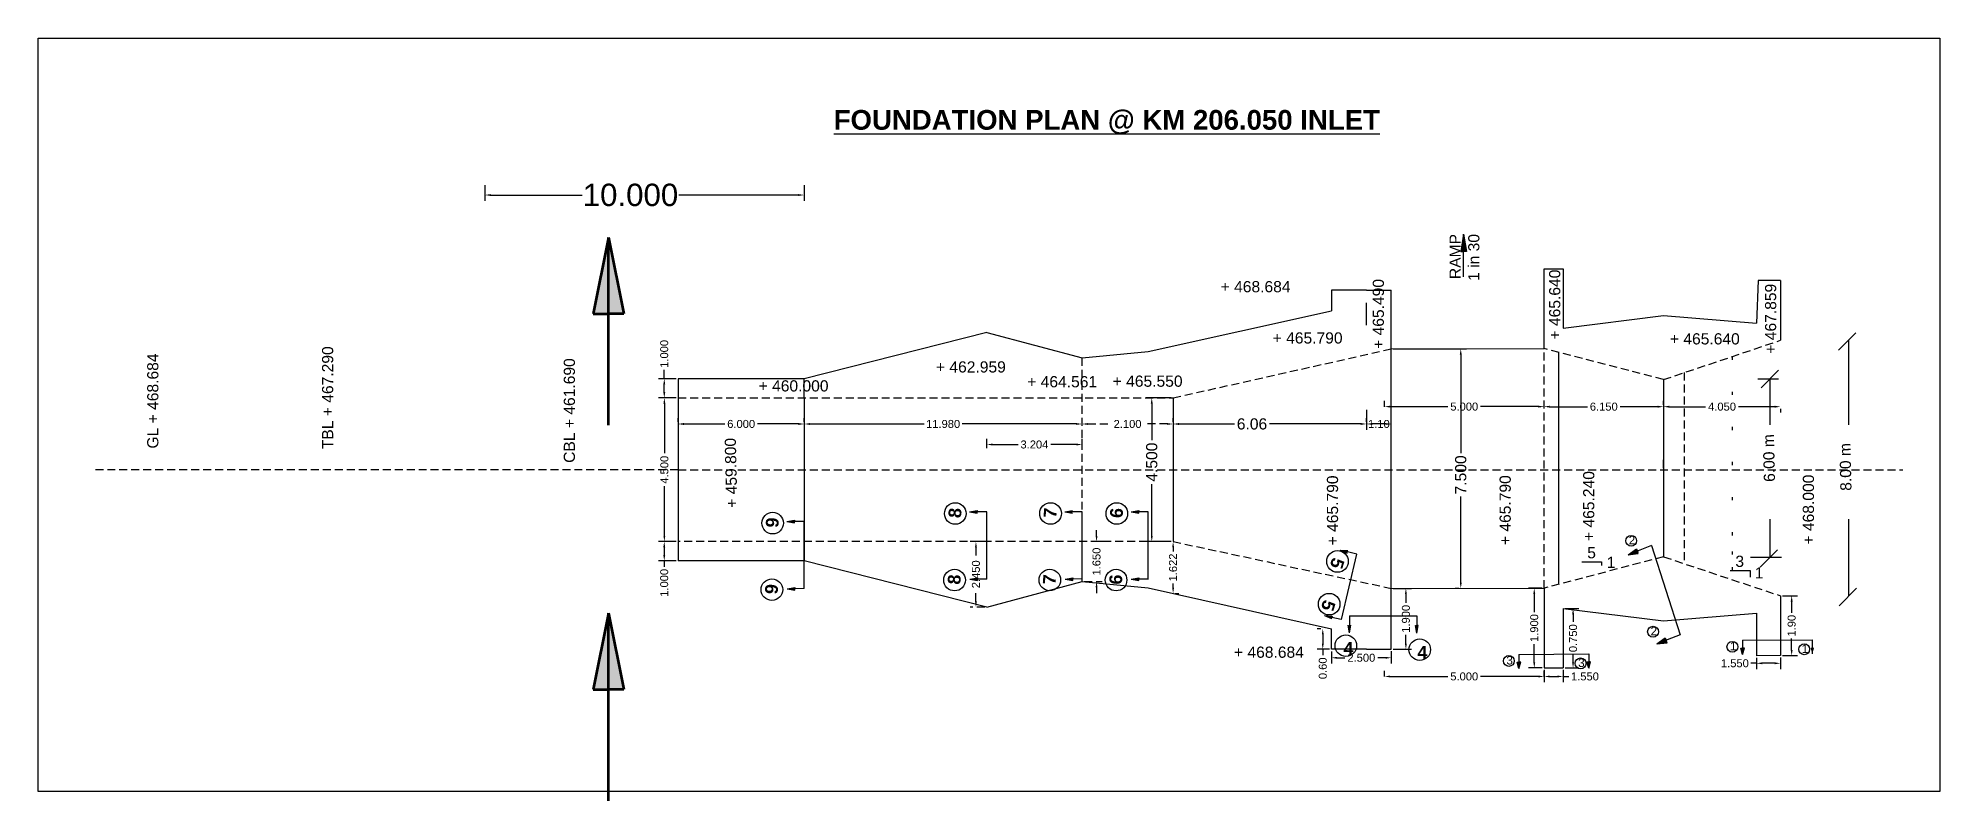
# Model space of a CAD drawing. Header units: inches. Extents: x 266 to 360, y -64 to 80.
# Drawn here: x 272 to 331.6, y 56.2 to 80 of the extents above; entities that cross this region are included whole.
import ezdxf

# ---------------------------------------------------------------- set-up
doc = ezdxf.new("R2010")
doc.units = ezdxf.units.IN
doc.header["$LTSCALE"] = 2
doc.header["$MEASUREMENT"] = 0
for name, pattern in [('ACAD_ISO07W100', [3, 0, -3]), ('DOTX2', [0.5, 0, -0.5]), ('HIDDEN2', [0.1875, 0.125, -0.0625])]:
    doc.linetypes.add(name, pattern=pattern)
doc.styles.get("Standard").update_dxf_attribs({"font": 'arial.ttf'})
doc.dimstyles.get("Standard").update_dxf_attribs({"dimtxt": 0.25, "dimasz": 0.18, "dimexe": 0.18, "dimexo": 0.0625, "dimgap": 0.09, "dimtad": 0, "dimdec": 3, "dimzin": 0, "dimdsep": 46, "dimtxsty": 'Standard', "dimcen": 0.09, "dimadec": 0, "dimazin": 0, "dimtfac": 1, "dimtdec": 3, "dimtofl": 0, "dimtmove": 0, "dimatfit": 3, "dimfxl": 1, "dimtolj": 1, "dimtzin": 0, "dimarcsym": 0})

msp = doc.modelspace()

# ---------------------------------------------------------------- texts
for s, insert, char_height, width, attachment_point in [('{\\fArial|b1|i0|c0|p34;\\LFOUNDATION PLAN @ KM 206.050 INLET}', (296.9453, 77.7948), 0.618201, 18.799063, 1), ('{\\fArial|b0|i0|c0|p34;+ 468.684}', (311.2528, 72.4374), 0.35, 2.321667, 3), ('+ 465.790', (312.8827, 70.8316), 0.35, 2.321667, 3), ('+ 465.640', (325.3219, 70.8032), 0.35, 2.321667, 3), ('+ 462.959', (302.3363, 69.9242), 0.35, 2.321667, 3), ('+ 460.000', (296.7837, 69.3304), 0.35, 2.321667, 3), ('+ 464.561', (305.1956, 69.4611), 0.35, 2.321667, 3), ('+ 465.550', (307.8716, 69.4783), 0.35, 2.321667, 3), ('{\\fArial|b0|i0|c0|p34;2}', (321.8432, 64.455), 0.2625, 0.987026, 1), ('{\\fArial|b0|i0|c0|p34;5}', (320.5441, 64.1063), 0.35, 1.210848, 1), ('{\\fArial|b0|i0|c0|p34;1}', (321.1531, 63.8043), 0.35, 1.210848, 1), ('{\\fArial|b0|i0|c0|p34;3}', (325.1836, 63.8367), 0.35, 1.210848, 1), ('{\\fArial|b0|i0|c0|p34;1}', (325.7926, 63.4756), 0.35, 1.210848, 1), ('{\\fArial|b0|i0|c0|p34;2}', (322.528, 61.6075), 0.2625, 0.987026, 1), ('{\\fArial|b0|i0|c0|p34;+ 468.684}', (311.6707, 60.9913), 0.35, 2.321667, 3), ('{\\fArial|b0|i0|c0|p34;1}', (325.0131, 61.1362), 0.2625, 0.987026, 1), ('{\\fArial|b0|i0|c0|p34;1}', (327.2613, 61.0577), 0.2625, 0.987026, 1), ('{\\fArial|b0|i0|c0|p34;3}', (318.0115, 60.6936), 0.2625, 0.987026, 1), ('{\\fArial|b0|i0|c0|p34;3}', (320.2597, 60.6151), 0.2625, 0.987026, 1)]:
    msp.add_mtext(s, dxfattribs=dict(insert=insert, char_height=char_height, width=width, attachment_point=attachment_point))
for s, insert, char_height, width, attachment_point, rotation in [('{\\fArial|b0|i0|c0|p34;RAMP \\P1 in 30}', (316.2332, 73.9109), 0.35, 5.297155, 3, 90), ('+ 465.640', (319.3508, 72.7957), 0.35, 2.321667, 3, 90), ('+ 465.490', (313.827, 72.5024), 0.35, 2.321667, 3, 90), ('+ 467.859', (326.1126, 72.3523), 0.35, 2.321667, 3, 90), ('{\\fArial|b0|i0|c0|p34;TBL + 467.290}', (280.9218, 70.3941), 0.35, 5.297155, 3, 90), ('{\\fArial|b0|i0|c0|p34;GL + 468.684}', (275.4466, 70.1696), 0.35, 5.297155, 3, 90), ('{\\fArial|b0|i0|c0|p34;CBL + 461.690}', (288.4923, 70.0202), 0.35, 5.297155, 3, 90), ('+ 459.800', (293.5301, 67.5214), 0.35, 6.701919, 3, 91.341932), ('{\\fArial|b0|i0|c0|p34;6.00 m}', (326.0415, 67.6386), 0.35, 2.658773, 3, 91.341932), ('{\\fArial|b0|i0|c0|p34;8.00 m}', (328.4381, 67.3594), 0.35, 2.658773, 3, 91.341932), ('+ 465.790', (312.3915, 66.3495), 0.35, 2.818191, 3, 90), ('+ 465.790', (317.8, 66.3577), 0.35, 2.499218, 3, 90), ('+ 465.240', (320.416, 66.4865), 0.35, 2.160074, 3, 90), ('+ 468.000', (327.2959, 66.376), 0.35, 5.297155, 3, 90), ('{\\fArial|b1|i0|c0|p34;9}', (294.8121, 64.7358), 0.4, 0.388256, 1, 85.710769), ('{\\fArial|b1|i0|c0|p34;8}', (300.532, 65.0364), 0.4, 0.388256, 1, 85.710769), ('{\\fArial|b1|i0|c0|p34;7}', (303.5157, 65.0378), 0.4, 0.388256, 1, 85.710769), ('{\\fArial|b1|i0|c0|p34;6}', (305.5904, 65.0364), 0.4, 0.388256, 1, 85.710769), ('{\\fArial|b1|i0|c0|p34;5}', (312.5649, 63.8074), 0.4, 0.33061, 7, 252.833611), ('{\\fArial|b1|i0|c0|p34;8}', (300.5091, 62.9526), 0.4, 0.388256, 1, 85.710769), ('{\\fArial|b1|i0|c0|p34;7}', (303.4927, 62.9541), 0.4, 0.388256, 1, 85.710769), ('{\\fArial|b1|i0|c0|p34;6}', (305.5674, 62.9526), 0.4, 0.388256, 1, 85.710769), ('{\\fArial|b1|i0|c0|p34;9}', (294.7891, 62.6521), 0.4, 0.388256, 1, 85.710769), ('{\\fArial|b1|i0|c0|p34;5}', (312.2851, 62.4846), 0.4, 0.33061, 7, 252.833611), ('{\\fArial|b1|i0|c0|p34;4}', (312.9085, 60.7408), 0.4, 0.33061, 7, 359.064633), ('{\\fArial|b1|i0|c0|p34;4}', (315.2231, 60.6169), 0.4, 0.33061, 7, 359.064633)]:
    msp.add_mtext(s, dxfattribs=dict(insert=insert, char_height=char_height, width=width, attachment_point=attachment_point, rotation=rotation))

# ---------------------------------------------------------------- blocks, each defined once
blk = doc.blocks.new('*D34')
at = {"color": 0, "lineweight": -2, "transparency": 16777216}
for p, q in [((307.575, 68.025), (307.575, 68.142)), ((307.755, 67.962), (309.5, 67.962)), ((313.453, 67.962), (310.591, 67.962)), ((313.633, 68.401), (313.633, 67.782))]:
    blk.add_line(p, q, dxfattribs=at)
at = {"color": 0, "transparency": 16777216}
for points in [[(307.755, 67.992), (307.755, 67.932), (307.575, 67.962)], [(313.453, 67.992), (313.453, 67.932), (313.633, 67.962)]]:
    blk.add_solid(points, dxfattribs=at)
at = {"layer": 'Defpoints', "color": 0, "transparency": 16777216}
for p in [(307.575, 67.962), (313.633, 68.464), (313.633, 67.962)]:
    blk.add_point(p, dxfattribs=at)
at = {"color": 0, "transparency": 16777216, "insert": (310.046, 67.962), "char_height": 0.35, "attachment_point": 5}
blk.add_mtext('\\A1;6.06', dxfattribs=at)
blk = doc.blocks.new('*D35')
at = {"color": 0, "lineweight": -2, "transparency": 16777216}
for p, q in [((314.47, 70.314), (316.764, 70.314)), ((316.584, 70.134), (316.584, 67.047)), ((316.584, 62.994), (316.584, 65.69)), ((316.522, 62.814), (316.404, 62.814))]:
    blk.add_line(p, q, dxfattribs=at)
at = {"color": 0, "transparency": 16777216}
for points in [[(316.554, 70.134), (316.614, 70.134), (316.584, 70.314)], [(316.554, 62.994), (316.614, 62.994), (316.584, 62.814)]]:
    blk.add_solid(points, dxfattribs=at)
at = {"layer": 'Defpoints', "color": 0, "transparency": 16777216}
for p in [(314.407, 70.314), (316.584, 62.814), (316.584, 62.814)]:
    blk.add_point(p, dxfattribs=at)
at = {"color": 0, "transparency": 16777216, "insert": (316.584, 66.368), "char_height": 0.35, "attachment_point": 5, "rotation": 90}
blk.add_mtext('\\A1;7.500', dxfattribs=at)
blk = doc.blocks.new('*D36')
at = {"color": 0, "lineweight": -2, "transparency": 16777216}
for p, q in [((307.513, 68.779), (306.727, 68.779)), ((306.907, 68.599), (306.907, 67.454)), ((306.907, 64.459), (306.907, 66.08)), ((307.513, 64.279), (306.727, 64.279))]:
    blk.add_line(p, q, dxfattribs=at)
at = {"color": 0, "transparency": 16777216}
for points in [[(306.877, 68.599), (306.937, 68.599), (306.907, 68.779)], [(306.877, 64.459), (306.937, 64.459), (306.907, 64.279)]]:
    blk.add_solid(points, dxfattribs=at)
at = {"layer": 'Defpoints', "color": 0, "transparency": 16777216}
for p in [(307.575, 68.779), (306.907, 64.279), (307.575, 64.279)]:
    blk.add_point(p, dxfattribs=at)
at = {"color": 0, "transparency": 16777216, "insert": (306.907, 66.767), "char_height": 0.35, "attachment_point": 5, "rotation": 90}
blk.add_mtext('\\A1;4.500', dxfattribs=at)
blk = doc.blocks.new('*D37')
at = {"color": 0, "lineweight": -2, "transparency": 16777216}
for p, q in [((286.023, 75.443), (286.023, 74.952)), ((286.203, 75.132), (289.073, 75.132)), ((295.843, 75.132), (292.091, 75.132)), ((296.023, 75.443), (296.023, 74.952))]:
    blk.add_line(p, q, dxfattribs=at)
at = {"color": 0, "transparency": 16777216}
for points in [[(286.203, 75.162), (286.203, 75.102), (286.023, 75.132)], [(295.843, 75.162), (295.843, 75.102), (296.023, 75.132)]]:
    blk.add_solid(points, dxfattribs=at)
at = {"layer": 'Defpoints', "color": 0, "transparency": 16777216}
for p in [(286.023, 75.505), (296.023, 75.505), (296.023, 75.132)]:
    blk.add_point(p, dxfattribs=at)
at = {"color": 0, "transparency": 16777216, "insert": (290.582, 75.132), "char_height": 0.7, "attachment_point": 5}
blk.add_mtext('\\A1;10.000', dxfattribs=at)
blk = doc.blocks.new('*D38')
at = {"color": 0, "lineweight": -2, "transparency": 16777216}
for p, q in [((314.193, 60.055), (314.193, 60.236)), ((319.193, 60.055), (319.193, 60.236)), ((314.373, 60.056), (316.182, 60.056)), ((319.013, 60.056), (317.205, 60.056))]:
    blk.add_line(p, q, dxfattribs=at)
at = {"color": 0, "transparency": 16777216}
for points in [[(314.373, 60.086), (314.373, 60.026), (314.193, 60.056)], [(319.013, 60.086), (319.013, 60.026), (319.193, 60.056)]]:
    blk.add_solid(points, dxfattribs=at)
at = {"layer": 'Defpoints', "color": 0, "transparency": 16777216}
for p in [(314.193, 59.992), (319.193, 60.056), (319.193, 59.992)]:
    blk.add_point(p, dxfattribs=at)
at = {"color": 0, "transparency": 16777216, "insert": (316.693, 60.056), "char_height": 0.25, "attachment_point": 5}
blk.add_mtext('\\A1;5.000', dxfattribs=at)
blk = doc.blocks.new('*D39')
at = {"color": 0, "linetype": 'ByBlock', "lineweight": -2, "transparency": 16777216}
for p, q in [((292.073, 68.025), (292.073, 68.142)), ((292.253, 67.962), (293.536, 67.962)), ((295.843, 67.962), (294.56, 67.962)), ((296.023, 68.025), (296.023, 68.142))]:
    blk.add_line(p, q, dxfattribs=at)
at = {"color": 0, "linetype": 'ByBlock', "transparency": 16777216}
for points in [[(292.253, 67.992), (292.253, 67.932), (292.073, 67.962)], [(295.843, 67.992), (295.843, 67.932), (296.023, 67.962)]]:
    blk.add_solid(points, dxfattribs=at)
at = {"layer": 'Defpoints', "color": 0, "linetype": 'ByBlock', "transparency": 16777216}
for p in [(292.073, 67.962), (296.023, 67.962), (296.023, 67.962)]:
    blk.add_point(p, dxfattribs=at)
at = {"color": 0, "linetype": 'ByBlock', "transparency": 16777216, "insert": (294.048, 67.962), "char_height": 0.25, "attachment_point": 5}
blk.add_mtext('\\A1;6.000', dxfattribs=at)
blk = doc.blocks.new('*D40')
at = {"color": 0, "linetype": 'ByBlock', "lineweight": -2, "transparency": 16777216}
for p, q in [((292.011, 68.779), (291.463, 68.779)), ((291.643, 68.599), (291.643, 67.046)), ((291.643, 64.459), (291.643, 66.013)), ((292.011, 64.279), (291.463, 64.279))]:
    blk.add_line(p, q, dxfattribs=at)
at = {"color": 0, "linetype": 'ByBlock', "transparency": 16777216}
for points in [[(291.613, 68.599), (291.673, 68.599), (291.643, 68.779)], [(291.613, 64.459), (291.673, 64.459), (291.643, 64.279)]]:
    blk.add_solid(points, dxfattribs=at)
at = {"layer": 'Defpoints', "color": 0, "linetype": 'ByBlock', "transparency": 16777216}
for p in [(291.643, 68.779), (292.073, 68.779), (292.073, 64.279)]:
    blk.add_point(p, dxfattribs=at)
at = {"color": 0, "linetype": 'ByBlock', "transparency": 16777216, "insert": (291.643, 66.529), "char_height": 0.25, "attachment_point": 5, "rotation": 90}
blk.add_mtext('\\A1;4.500', dxfattribs=at)
blk = doc.blocks.new('*D41')
at = {"color": 0, "linetype": 'ByBlock', "lineweight": -2, "transparency": 16777216}
for p, q in [((292.011, 69.379), (291.46, 69.379)), ((291.64, 69.379), (291.64, 69.657)), ((291.64, 68.959), (291.64, 69.199)), ((292.011, 68.779), (291.46, 68.779))]:
    blk.add_line(p, q, dxfattribs=at)
at = {"color": 0, "linetype": 'ByBlock', "transparency": 16777216}
for points in [[(291.61, 69.199), (291.67, 69.199), (291.64, 69.379)], [(291.61, 68.959), (291.67, 68.959), (291.64, 68.779)]]:
    blk.add_solid(points, dxfattribs=at)
at = {"layer": 'Defpoints', "color": 0, "linetype": 'ByBlock', "transparency": 16777216}
for p in [(292.073, 69.379), (291.64, 68.779), (292.073, 68.779)]:
    blk.add_point(p, dxfattribs=at)
at = {"color": 0, "linetype": 'ByBlock', "transparency": 16777216, "insert": (291.64, 70.157), "char_height": 0.25, "attachment_point": 5, "rotation": 90}
blk.add_mtext('\\A1;1.000', dxfattribs=at)
blk = doc.blocks.new('*D42')
at = {"color": 0, "linetype": 'ByBlock', "lineweight": -2, "transparency": 16777216}
for p, q in [((292.011, 64.279), (291.459, 64.279)), ((291.639, 64.099), (291.639, 63.859)), ((292.011, 63.679), (291.459, 63.679)), ((291.639, 63.679), (291.639, 63.488))]:
    blk.add_line(p, q, dxfattribs=at)
at = {"color": 0, "linetype": 'ByBlock', "transparency": 16777216}
for points in [[(291.609, 64.099), (291.669, 64.099), (291.639, 64.279)], [(291.609, 63.859), (291.669, 63.859), (291.639, 63.679)]]:
    blk.add_solid(points, dxfattribs=at)
at = {"layer": 'Defpoints', "color": 0, "linetype": 'ByBlock', "transparency": 16777216}
for p in [(291.639, 64.279), (292.073, 64.279), (292.073, 63.679)]:
    blk.add_point(p, dxfattribs=at)
at = {"color": 0, "linetype": 'ByBlock', "transparency": 16777216, "insert": (291.639, 62.988), "char_height": 0.25, "attachment_point": 5, "rotation": 90}
blk.add_mtext('\\A1;1.000', dxfattribs=at)
blk = doc.blocks.new('*D43')
at = {"color": 0, "linetype": 'ByBlock', "lineweight": -2, "transparency": 16777216}
for p, q in [((313.633, 68.025), (313.633, 68.142)), ((314.227, 67.962), (313.813, 67.962)), ((314.407, 68.008), (314.407, 68.142))]:
    blk.add_line(p, q, dxfattribs=at)
at = {"color": 0, "linetype": 'ByBlock', "transparency": 16777216}
for points in [[(313.813, 67.992), (313.813, 67.932), (313.633, 67.962)], [(314.227, 67.992), (314.227, 67.932), (314.407, 67.962)]]:
    blk.add_solid(points, dxfattribs=at)
at = {"layer": 'Defpoints', "color": 0, "linetype": 'ByBlock', "transparency": 16777216}
for p in [(313.633, 67.962), (313.633, 67.962), (314.407, 67.946)]:
    blk.add_point(p, dxfattribs=at)
at = {"color": 0, "linetype": 'ByBlock', "transparency": 16777216, "insert": (314.02, 67.962), "char_height": 0.25, "attachment_point": 5}
blk.add_mtext('\\A1;1.10', dxfattribs=at)
blk = doc.blocks.new('*D44')
at = {"color": 0, "lineweight": -2, "transparency": 16777216}
for p, q in [((296.023, 68.025), (296.023, 68.142)), ((296.203, 67.962), (299.777, 67.962)), ((304.543, 67.962), (300.97, 67.962)), ((304.723, 68.025), (304.723, 68.142))]:
    blk.add_line(p, q, dxfattribs=at)
at = {"color": 0, "transparency": 16777216}
for points in [[(296.203, 67.992), (296.203, 67.932), (296.023, 67.962)], [(304.543, 67.992), (304.543, 67.932), (304.723, 67.962)]]:
    blk.add_solid(points, dxfattribs=at)
at = {"layer": 'Defpoints', "color": 0, "transparency": 16777216}
for p in [(296.023, 67.962), (304.723, 67.962), (304.723, 67.962)]:
    blk.add_point(p, dxfattribs=at)
at = {"color": 0, "transparency": 16777216, "insert": (300.373, 67.962), "char_height": 0.25, "attachment_point": 5}
blk.add_mtext('\\A1;11.980', dxfattribs=at)
blk = doc.blocks.new('*D45')
at = {"color": 0, "linetype": 'HIDDEN2', "lineweight": -2, "transparency": 16777216}
for p, q in [((304.723, 68.025), (304.723, 68.142)), ((304.903, 67.962), (305.636, 67.962)), ((307.395, 67.962), (306.663, 67.962)), ((307.575, 68.025), (307.575, 68.142))]:
    blk.add_line(p, q, dxfattribs=at)
at = {"color": 0, "linetype": 'HIDDEN2', "transparency": 16777216}
for points in [[(304.903, 67.992), (304.903, 67.932), (304.723, 67.962)], [(307.395, 67.992), (307.395, 67.932), (307.575, 67.962)]]:
    blk.add_solid(points, dxfattribs=at)
at = {"layer": 'Defpoints', "color": 0, "linetype": 'HIDDEN2', "transparency": 16777216}
for p in [(304.723, 67.962), (307.575, 67.962), (307.575, 67.962)]:
    blk.add_point(p, dxfattribs=at)
at = {"color": 0, "linetype": 'HIDDEN2', "transparency": 16777216, "insert": (306.149, 67.962), "char_height": 0.25, "attachment_point": 5}
blk.add_mtext('\\A1;2.100', dxfattribs=at)
blk = doc.blocks.new('*D46')
at = {"color": 0, "linetype": 'HIDDEN2', "lineweight": -2, "transparency": 16777216}
for p, q in [((301.677, 64.279), (301.221, 64.279)), ((301.401, 64.099), (301.401, 63.769)), ((301.401, 62.411), (301.401, 62.742)), ((301.677, 62.231), (301.221, 62.231))]:
    blk.add_line(p, q, dxfattribs=at)
at = {"color": 0, "linetype": 'HIDDEN2', "transparency": 16777216}
for points in [[(301.371, 64.099), (301.431, 64.099), (301.401, 64.279)], [(301.371, 62.411), (301.431, 62.411), (301.401, 62.231)]]:
    blk.add_solid(points, dxfattribs=at)
at = {"layer": 'Defpoints', "color": 0, "linetype": 'HIDDEN2', "transparency": 16777216}
for p in [(301.401, 64.279), (301.74, 64.279), (301.74, 62.231)]:
    blk.add_point(p, dxfattribs=at)
at = {"color": 0, "linetype": 'HIDDEN2', "transparency": 16777216, "insert": (301.401, 63.255), "char_height": 0.25, "attachment_point": 5, "rotation": 90}
blk.add_mtext('\\A1;2.450', dxfattribs=at)
blk = doc.blocks.new('*D47')
at = {"color": 0, "linetype": 'HIDDEN2', "lineweight": -2, "transparency": 16777216}
for p, q in [((305.178, 64.459), (305.178, 64.639)), ((305.454, 64.279), (304.998, 64.279)), ((304.786, 63.029), (305.358, 63.029)), ((305.178, 62.849), (305.178, 62.669))]:
    blk.add_line(p, q, dxfattribs=at)
at = {"color": 0, "linetype": 'HIDDEN2', "transparency": 16777216}
for points in [[(305.148, 64.459), (305.208, 64.459), (305.178, 64.279)], [(305.148, 62.849), (305.208, 62.849), (305.178, 63.029)]]:
    blk.add_solid(points, dxfattribs=at)
at = {"layer": 'Defpoints', "color": 0, "linetype": 'HIDDEN2', "transparency": 16777216}
for p in [(305.178, 64.279), (305.517, 64.279), (304.723, 63.029)]:
    blk.add_point(p, dxfattribs=at)
at = {"color": 0, "linetype": 'HIDDEN2', "transparency": 16777216, "insert": (305.178, 63.654), "char_height": 0.25, "attachment_point": 5, "rotation": 90}
blk.add_mtext('\\A1;1.650', dxfattribs=at)
blk = doc.blocks.new('*D48')
at = {"color": 0, "lineweight": -2, "transparency": 16777216}
for p, q in [((314.47, 62.814), (315.046, 62.814)), ((314.866, 62.634), (314.866, 62.36)), ((314.866, 61.087), (314.866, 61.361)), ((314.47, 60.907), (315.046, 60.907))]:
    blk.add_line(p, q, dxfattribs=at)
at = {"color": 0, "transparency": 16777216}
for points in [[(314.836, 62.634), (314.896, 62.634), (314.866, 62.814)], [(314.836, 61.087), (314.896, 61.087), (314.866, 60.907)]]:
    blk.add_solid(points, dxfattribs=at)
at = {"layer": 'Defpoints', "color": 0, "transparency": 16777216}
for p in [(314.407, 62.814), (314.866, 62.814), (314.407, 60.907)]:
    blk.add_point(p, dxfattribs=at)
at = {"color": 0, "transparency": 16777216, "insert": (314.866, 61.861), "char_height": 0.25, "attachment_point": 5, "rotation": 90}
blk.add_mtext('\\A1;1.900', dxfattribs=at)
blk = doc.blocks.new('*D49')
at = {"color": 0, "lineweight": -2, "transparency": 16777216}
for p, q in [((312.201, 61.551), (312.083, 61.551)), ((312.263, 61.371), (312.263, 61.086)), ((312.471, 60.906), (312.083, 60.906)), ((312.263, 60.906), (312.263, 60.726))]:
    blk.add_line(p, q, dxfattribs=at)
at = {"color": 0, "transparency": 16777216}
for points in [[(312.233, 61.371), (312.293, 61.371), (312.263, 61.551)], [(312.233, 61.086), (312.293, 61.086), (312.263, 60.906)]]:
    blk.add_solid(points, dxfattribs=at)
at = {"layer": 'Defpoints', "color": 0, "transparency": 16777216}
for p in [(312.263, 61.551), (312.263, 61.551), (312.533, 60.906)]:
    blk.add_point(p, dxfattribs=at)
at = {"color": 0, "transparency": 16777216, "insert": (312.263, 60.312), "char_height": 0.25, "attachment_point": 5, "rotation": 90}
blk.add_mtext('\\A1;0.60', dxfattribs=at)
blk = doc.blocks.new('*D50')
at = {"color": 0, "lineweight": -2, "transparency": 16777216}
for p, q in [((307.513, 64.279), (307.395, 64.279)), ((307.575, 64.099), (307.575, 63.967)), ((307.575, 62.837), (307.575, 62.97)), ((307.638, 62.657), (307.755, 62.657))]:
    blk.add_line(p, q, dxfattribs=at)
at = {"color": 0, "transparency": 16777216}
for points in [[(307.545, 64.099), (307.605, 64.099), (307.575, 64.279)], [(307.545, 62.837), (307.605, 62.837), (307.575, 62.657)]]:
    blk.add_solid(points, dxfattribs=at)
at = {"layer": 'Defpoints', "color": 0, "transparency": 16777216}
for p in [(307.575, 64.279), (307.575, 62.657), (307.575, 62.657)]:
    blk.add_point(p, dxfattribs=at)
at = {"color": 0, "transparency": 16777216, "insert": (307.575, 63.468), "char_height": 0.25, "attachment_point": 5, "rotation": 90}
blk.add_mtext('\\A1;1.622', dxfattribs=at)
blk = doc.blocks.new('*D51')
at = {"color": 0, "lineweight": -2, "transparency": 16777216}
for p, q in [((319.131, 62.822), (318.706, 62.822)), ((318.886, 62.642), (318.886, 62.071)), ((318.886, 60.502), (318.886, 61.072)), ((319.131, 60.322), (318.706, 60.322))]:
    blk.add_line(p, q, dxfattribs=at)
at = {"color": 0, "transparency": 16777216}
for points in [[(318.856, 62.642), (318.916, 62.642), (318.886, 62.822)], [(318.856, 60.502), (318.916, 60.502), (318.886, 60.322)]]:
    blk.add_solid(points, dxfattribs=at)
at = {"layer": 'Defpoints', "color": 0, "transparency": 16777216}
for p in [(318.886, 62.822), (319.193, 62.822), (319.193, 60.322)]:
    blk.add_point(p, dxfattribs=at)
at = {"color": 0, "transparency": 16777216, "insert": (318.886, 61.572), "char_height": 0.25, "attachment_point": 5, "rotation": 90}
blk.add_mtext('\\A1;1.900', dxfattribs=at)
blk = doc.blocks.new('*D52')
at = {"color": 0, "lineweight": -2, "transparency": 16777216}
for p, q in [((319.856, 62.186), (320.281, 62.186)), ((320.101, 62.006), (320.101, 61.765)), ((319.856, 60.322), (320.281, 60.322)), ((320.101, 60.502), (320.101, 60.743))]:
    blk.add_line(p, q, dxfattribs=at)
at = {"color": 0, "transparency": 16777216}
for points in [[(320.071, 62.006), (320.131, 62.006), (320.101, 62.186)], [(320.071, 60.502), (320.131, 60.502), (320.101, 60.322)]]:
    blk.add_solid(points, dxfattribs=at)
at = {"layer": 'Defpoints', "color": 0, "transparency": 16777216}
for p in [(319.793, 62.186), (320.101, 62.186), (319.793, 60.322)]:
    blk.add_point(p, dxfattribs=at)
at = {"color": 0, "transparency": 16777216, "insert": (320.101, 61.254), "char_height": 0.25, "attachment_point": 5, "rotation": 90}
blk.add_mtext('\\A1;0.750', dxfattribs=at)
blk = doc.blocks.new('*D53')
at = {"color": 0, "lineweight": -2, "transparency": 16777216}
for p, q in [((326.661, 62.583), (327.127, 62.583)), ((326.947, 62.403), (326.947, 62.048)), ((326.947, 60.888), (326.947, 61.243)), ((326.661, 60.708), (327.127, 60.708))]:
    blk.add_line(p, q, dxfattribs=at)
at = {"color": 0, "transparency": 16777216}
for points in [[(326.917, 62.403), (326.977, 62.403), (326.947, 62.583)], [(326.917, 60.888), (326.977, 60.888), (326.947, 60.708)]]:
    blk.add_solid(points, dxfattribs=at)
at = {"layer": 'Defpoints', "color": 0, "transparency": 16777216}
for p in [(326.599, 62.583), (326.947, 62.583), (326.599, 60.708)]:
    blk.add_point(p, dxfattribs=at)
at = {"color": 0, "transparency": 16777216, "insert": (326.947, 61.646), "char_height": 0.25, "attachment_point": 5, "rotation": 90}
blk.add_mtext('\\A1;1.90', dxfattribs=at)
blk = doc.blocks.new('*D54')
at = {"color": 0, "lineweight": -2, "transparency": 16777216}
for p, q in [((314.193, 68.504), (314.193, 68.685)), ((314.373, 68.505), (316.182, 68.505)), ((319.013, 68.505), (317.205, 68.505)), ((319.193, 68.504), (319.193, 68.685))]:
    blk.add_line(p, q, dxfattribs=at)
at = {"color": 0, "transparency": 16777216}
for points in [[(314.373, 68.535), (314.373, 68.475), (314.193, 68.505)], [(319.013, 68.535), (319.013, 68.475), (319.193, 68.505)]]:
    blk.add_solid(points, dxfattribs=at)
at = {"layer": 'Defpoints', "color": 0, "transparency": 16777216}
for p in [(319.193, 68.505), (314.193, 68.441), (319.193, 68.441)]:
    blk.add_point(p, dxfattribs=at)
at = {"color": 0, "transparency": 16777216, "insert": (316.693, 68.505), "char_height": 0.25, "attachment_point": 5}
blk.add_mtext('\\A1;5.000', dxfattribs=at)
blk = doc.blocks.new('*D55')
at = {"color": 0, "lineweight": -2, "transparency": 16777216}
for p, q in [((319.193, 68.566), (319.193, 68.684)), ((319.373, 68.504), (320.551, 68.504)), ((322.753, 68.504), (321.575, 68.504)), ((322.933, 68.441), (322.933, 68.324))]:
    blk.add_line(p, q, dxfattribs=at)
at = {"color": 0, "transparency": 16777216}
for points in [[(319.373, 68.534), (319.373, 68.474), (319.193, 68.504)], [(322.753, 68.534), (322.753, 68.474), (322.933, 68.504)]]:
    blk.add_solid(points, dxfattribs=at)
at = {"layer": 'Defpoints', "color": 0, "transparency": 16777216}
for p in [(319.193, 68.504), (322.933, 68.504), (322.933, 68.504)]:
    blk.add_point(p, dxfattribs=at)
at = {"color": 0, "transparency": 16777216, "insert": (321.063, 68.504), "char_height": 0.25, "attachment_point": 5}
blk.add_mtext('\\A1;6.150', dxfattribs=at)
blk = doc.blocks.new('*D56')
at = {"color": 0, "lineweight": -2, "transparency": 16777216}
for p, q in [((322.933, 68.566), (322.933, 68.684)), ((323.113, 68.504), (324.25, 68.504)), ((326.419, 68.504), (325.282, 68.504)), ((326.599, 68.441), (326.599, 68.324))]:
    blk.add_line(p, q, dxfattribs=at)
at = {"color": 0, "transparency": 16777216}
for points in [[(323.113, 68.534), (323.113, 68.474), (322.933, 68.504)], [(326.419, 68.534), (326.419, 68.474), (326.599, 68.504)]]:
    blk.add_solid(points, dxfattribs=at)
at = {"layer": 'Defpoints', "color": 0, "transparency": 16777216}
for p in [(322.933, 68.504), (326.599, 68.504), (326.599, 68.504)]:
    blk.add_point(p, dxfattribs=at)
at = {"color": 0, "transparency": 16777216, "insert": (324.766, 68.504), "char_height": 0.25, "attachment_point": 5}
blk.add_mtext('\\A1;4.050', dxfattribs=at)
blk = doc.blocks.new('*D57')
at = {"color": 0, "lineweight": -2, "transparency": 16777216}
for p, q in [((312.533, 60.843), (312.533, 60.461)), ((314.407, 60.845), (314.407, 60.461)), ((312.713, 60.641), (312.957, 60.641)), ((314.227, 60.641), (313.984, 60.641))]:
    blk.add_line(p, q, dxfattribs=at)
at = {"color": 0, "transparency": 16777216}
for points in [[(312.713, 60.671), (312.713, 60.611), (312.533, 60.641)], [(314.227, 60.671), (314.227, 60.611), (314.407, 60.641)]]:
    blk.add_solid(points, dxfattribs=at)
at = {"layer": 'Defpoints', "color": 0, "transparency": 16777216}
for p in [(312.533, 60.906), (314.407, 60.907), (314.407, 60.641)]:
    blk.add_point(p, dxfattribs=at)
at = {"color": 0, "transparency": 16777216, "insert": (313.47, 60.641), "char_height": 0.25, "attachment_point": 5}
blk.add_mtext('\\A1;2.500', dxfattribs=at)
blk = doc.blocks.new('*D58')
at = {"color": 0, "lineweight": -2, "transparency": 16777216}
for p, q in [((319.193, 60.259), (319.193, 59.876)), ((319.793, 60.259), (319.793, 59.876)), ((319.373, 60.056), (319.613, 60.056)), ((319.793, 60.056), (319.973, 60.056))]:
    blk.add_line(p, q, dxfattribs=at)
at = {"color": 0, "transparency": 16777216}
for points in [[(319.373, 60.086), (319.373, 60.026), (319.193, 60.056)], [(319.613, 60.086), (319.613, 60.026), (319.793, 60.056)]]:
    blk.add_solid(points, dxfattribs=at)
at = {"layer": 'Defpoints', "color": 0, "transparency": 16777216}
for p in [(319.193, 60.322), (319.793, 60.322), (319.793, 60.056)]:
    blk.add_point(p, dxfattribs=at)
at = {"color": 0, "transparency": 16777216, "insert": (320.473, 60.056), "char_height": 0.25, "attachment_point": 5}
blk.add_mtext('\\A1;1.550', dxfattribs=at)
blk = doc.blocks.new('*D59')
at = {"color": 0, "lineweight": -2, "transparency": 16777216}
for p, q in [((325.849, 60.468), (325.669, 60.468)), ((325.849, 60.644), (325.849, 60.288)), ((326.419, 60.468), (326.029, 60.468)), ((326.599, 60.646), (326.599, 60.288))]:
    blk.add_line(p, q, dxfattribs=at)
at = {"color": 0, "transparency": 16777216}
for points in [[(326.029, 60.498), (326.029, 60.438), (325.849, 60.468)], [(326.419, 60.498), (326.419, 60.438), (326.599, 60.468)]]:
    blk.add_solid(points, dxfattribs=at)
at = {"layer": 'Defpoints', "color": 0, "transparency": 16777216}
for p in [(325.849, 60.707), (325.849, 60.468), (326.599, 60.708)]:
    blk.add_point(p, dxfattribs=at)
at = {"color": 0, "transparency": 16777216, "insert": (325.169, 60.468), "char_height": 0.25, "attachment_point": 5}
blk.add_mtext('\\A1;1.550', dxfattribs=at)
blk = doc.blocks.new('*D60')
at = {"color": 0, "lineweight": -2, "transparency": 16777216}
for p, q in [((301.74, 67.201), (301.74, 67.499)), ((301.92, 67.319), (302.72, 67.319)), ((304.543, 67.319), (303.743, 67.319)), ((304.723, 67.269), (304.723, 67.499))]:
    blk.add_line(p, q, dxfattribs=at)
at = {"color": 0, "transparency": 16777216}
for points in [[(301.92, 67.349), (301.92, 67.289), (301.74, 67.319)], [(304.543, 67.349), (304.543, 67.289), (304.723, 67.319)]]:
    blk.add_solid(points, dxfattribs=at)
at = {"layer": 'Defpoints', "color": 0, "transparency": 16777216}
for p in [(301.74, 67.319), (301.74, 67.139), (304.723, 67.206)]:
    blk.add_point(p, dxfattribs=at)
at = {"color": 0, "transparency": 16777216, "insert": (303.232, 67.319), "char_height": 0.25, "attachment_point": 5}
blk.add_mtext('\\A1;3.204', dxfattribs=at)

# ---------------------------------------------------------------- dimensions: what is measured, and where the dimension line sits
for base, p1, p2, override, picture, middle in [((296.0234, 75.1319), (286.0234, 75.5054), (296.0234, 75.5054), {"dimtxt": 0.7}, '*D37', (290.5818, 75.1319)), ((313.6326, 67.9623), (307.5754, 67.9623), (313.6326, 68.4636), {"dimtxt": 0.35, "dimdec": 2}, '*D34', (310.0458, 67.9623))]:
    dim = msp.add_linear_dim(base=base, p1=p1, p2=p2, dimstyle='Standard', override=override)
    dim.commit()
    dim.dimension.update_dxf_attribs({"geometry": picture, "text_midpoint": middle, "dimtype": 160})
at = {"linetype": 'ByBlock'}
for base, p1, p2, picture, middle in [((291.6398, 68.7795), (292.0734, 69.3795), (292.0734, 68.7795), '*D41', (291.6398, 70.1568)), ((291.6391, 64.2795), (292.0734, 63.6795), (292.0734, 64.2795), '*D42', (291.6391, 62.9881))]:
    dim = msp.add_linear_dim(base=base, p1=p1, p2=p2, angle=90, text='1.000', dimstyle='Standard', dxfattribs=at)
    dim.commit()
    dim.dimension.update_dxf_attribs({"geometry": picture, "text_midpoint": middle, "dimtype": 160})
for base, p1, p2, picture, middle in [((316.5842, 62.8138), (314.4075, 70.3138), (316.5842, 62.8138), '*D35', (316.5842, 66.3682)), ((306.9075, 64.2795), (307.5754, 68.7795), (307.5754, 64.2795), '*D36', (306.9075, 66.7673))]:
    dim = msp.add_linear_dim(base=base, p1=p1, p2=p2, angle=90, dimstyle='Standard', override={"dimtxt": 0.35})
    dim.commit()
    dim.dimension.update_dxf_attribs({"geometry": picture, "text_midpoint": middle, "dimtype": 160})
dim = msp.add_linear_dim(base=(291.6426, 68.7795), p1=(292.0734, 64.2795), p2=(292.0734, 68.7795), angle=90, dimstyle='Standard', dxfattribs=at)
dim.commit()
dim.dimension.update_dxf_attribs({"geometry": '*D40', "text_midpoint": (291.6426, 66.5295)})
for base, p1, p2, picture, middle in [((319.1934, 68.5047), (314.1934, 68.4413), (319.1934, 68.4413), '*D54', (316.6934, 68.5047)), ((319.1934, 60.0559), (314.1934, 59.9924), (319.1934, 59.9924), '*D38', (316.6934, 60.0559))]:
    dim = msp.add_linear_dim(base=base, p1=p1, p2=p2, dimstyle='Standard')
    dim.commit()
    dim.dimension.update_dxf_attribs({"geometry": picture, "text_midpoint": middle})
for base, p1, p2, text, picture, middle in [((322.9331, 68.5038), (319.1934, 68.5038), (322.9331, 68.5038), '6.150', '*D55', (321.0632, 68.5038)), ((326.5989, 68.5038), (322.9331, 68.5038), (326.5989, 68.5038), '4.050', '*D56', (324.766, 68.5038)), ((304.7234, 67.9623), (296.0234, 67.9623), (304.7234, 67.9623), '11.980', '*D44', (300.3734, 67.9623)), ((301.7397, 67.3189), (304.7234, 67.206), (301.7397, 67.1389), '3.204', '*D60', (303.2315, 67.3189)), ((314.4075, 60.6411), (312.5334, 60.9059), (314.4075, 60.9074), '2.500', '*D57', (313.4704, 60.6411)), ((319.7934, 60.0559), (319.1934, 60.3215), (319.7934, 60.3215), '1.550', '*D58', (320.473, 60.0559)), ((325.8489, 60.4679), (326.5989, 60.708), (325.8489, 60.7069), '1.550', '*D59', (325.1692, 60.4679))]:
    dim = msp.add_linear_dim(base=base, p1=p1, p2=p2, text=text, dimstyle='Standard')
    dim.commit()
    dim.dimension.update_dxf_attribs({"geometry": picture, "text_midpoint": middle})
dim = msp.add_linear_dim(base=(296.0234, 67.9623), p1=(292.0734, 67.9623), p2=(296.0234, 67.9623), text='6.000', dimstyle='Standard', dxfattribs=at)
dim.commit()
dim.dimension.update_dxf_attribs({"geometry": '*D39', "text_midpoint": (294.0484, 67.9623)})
at = {"linetype": 'HIDDEN2'}
dim = msp.add_linear_dim(base=(307.5754, 67.9623), p1=(304.7234, 67.9623), p2=(307.5754, 67.9623), text='2.100', dimstyle='Standard', dxfattribs=at)
dim.commit()
dim.dimension.update_dxf_attribs({"geometry": '*D45', "text_midpoint": (306.1494, 67.9623)})
at = {"linetype": 'ByBlock'}
dim = msp.add_linear_dim(base=(313.6326, 67.9623), p1=(314.4075, 67.9455), p2=(313.6326, 67.9623), text='1.10', dimstyle='Standard', dxfattribs=at)
dim.commit()
dim.dimension.update_dxf_attribs({"geometry": '*D43', "text_midpoint": (314.02, 67.9623), "dimtype": 160})
at = {"linetype": 'HIDDEN2'}
for base, p1, p2, text, picture, middle in [((305.1777, 64.2795), (304.7234, 63.0295), (305.5168, 64.2795), '1.650', '*D47', (305.1777, 63.6545)), ((301.4005, 64.2795), (301.7397, 62.2309), (301.7397, 64.2795), '2.450', '*D46', (301.4005, 63.2552))]:
    dim = msp.add_linear_dim(base=base, p1=p1, p2=p2, angle=90, text=text, dimstyle='Standard', dxfattribs=at)
    dim.commit()
    dim.dimension.update_dxf_attribs({"geometry": picture, "text_midpoint": middle})
dim = msp.add_linear_dim(base=(307.5754, 62.6575), p1=(307.5754, 64.2795), p2=(307.5754, 62.6575), angle=90, dimstyle='Standard')
dim.commit()
dim.dimension.update_dxf_attribs({"geometry": '*D50', "text_midpoint": (307.5754, 63.4685)})
for base, p1, p2, text, picture, middle in [((314.8656, 62.8138), (314.4075, 60.9074), (314.4075, 62.8138), '1.900', '*D48', (314.8656, 61.8606)), ((318.8865, 62.8215), (319.1934, 60.3215), (319.1934, 62.8215), '1.900', '*D51', (318.8865, 61.5715)), ((326.9472, 62.583), (326.5989, 60.708), (326.5989, 62.583), '1.90', '*D53', (326.9472, 61.6455)), ((320.1008, 62.1863), (319.7934, 60.3215), (319.7934, 62.1863), '0.750', '*D52', (320.1008, 61.2539))]:
    dim = msp.add_linear_dim(base=base, p1=p1, p2=p2, angle=90, text=text, dimstyle='Standard')
    dim.commit()
    dim.dimension.update_dxf_attribs({"geometry": picture, "text_midpoint": middle})
dim = msp.add_linear_dim(base=(312.2634, 61.5512), p1=(312.5334, 60.9059), p2=(312.2634, 61.5512), angle=90, text='0.60', dimstyle='Standard')
dim.commit()
dim.dimension.update_dxf_attribs({"geometry": '*D49', "text_midpoint": (312.2634, 60.3116), "dimtype": 160})

# ---------------------------------------------------------------- hatches: boundary and pattern name
h = msp.add_hatch(color=256)
h.paths.add_polyline_path([(316.6745, 73.905), (316.5857, 73.3629), (316.6745, 73.3629)])
h.paths.add_polyline_path([(316.6745, 73.905), (316.6745, 73.3629), (316.7633, 73.3629)])
at = {"lineweight": 53}
h = msp.add_hatch(color=256, dxfattribs=at)
h.paths.add_polyline_path([(289.893, 73.8039), (289.893, 71.4121), (290.375, 71.4121)])
h.paths.add_polyline_path([(289.893, 73.8039), (289.4109, 71.4121), (289.893, 71.4121)])
for points in [[(295.4825, 64.9115), (295.7205, 64.8699), (295.7205, 64.9115), (295.7205, 64.9531)], [(301.2024, 65.2121), (301.4405, 65.1705), (301.4405, 65.2121), (301.4405, 65.2536)], [(304.1861, 65.2135), (304.4241, 65.1719), (304.4241, 65.2135), (304.4241, 65.2551)], [(306.2608, 65.2121), (306.4988, 65.1705), (306.4988, 65.2121), (306.4988, 65.2536)], [(312.8048, 64.0125), (313.046, 63.997), (313.0362, 63.9566), (313.0265, 63.9162)], [(301.2084, 63.1044), (301.4467, 63.0641), (301.4465, 63.1057), (301.4462, 63.1473)], [(304.1921, 63.1058), (304.4304, 63.0656), (304.4301, 63.1071), (304.4299, 63.1487)], [(306.2668, 63.1044), (306.5051, 63.0641), (306.5048, 63.1057), (306.5046, 63.1473)], [(295.4885, 62.8038), (295.7268, 62.7636), (295.7265, 62.8052), (295.7263, 62.8468)], [(312.3158, 61.9623), (312.538, 61.8673), (312.5476, 61.9077), (312.5571, 61.9482)], [(313.1008, 61.4217), (313.0606, 61.66), (313.1022, 61.6597), (313.1438, 61.6595)], [(315.2085, 61.4157), (315.2501, 61.6537), (315.2085, 61.6537), (315.1669, 61.6537)]]:
    msp.add_hatch(color=256).paths.add_polyline_path(points)
h = msp.add_hatch(color=256)
h.paths.add_polyline_path([(322.1137, 63.9799), (322.0838, 64.0565), (321.823, 63.8665)])
h.paths.add_polyline_path([(322.1137, 63.9799), (321.823, 63.8665), (322.1436, 63.9032)])
h = msp.add_hatch(color=256, dxfattribs=at)
h.paths.add_polyline_path([(289.893, 62.0348), (289.893, 59.643), (290.375, 59.643)])
h.paths.add_polyline_path([(289.893, 62.0348), (289.4109, 59.643), (289.893, 59.643)])
h = msp.add_hatch(color=256)
h.paths.add_polyline_path([(323.017, 61.1881), (322.9871, 61.2647), (322.7262, 61.0747)])
h.paths.add_polyline_path([(323.017, 61.1881), (322.7262, 61.0747), (323.0469, 61.1114)])
h = msp.add_hatch(color=256)
h.paths.add_polyline_path([(325.4089, 60.942), (325.3514, 60.9421), (325.4086, 60.7449)])
h.paths.add_polyline_path([(325.4663, 60.9419), (325.4089, 60.942), (325.4086, 60.7449)])
h = msp.add_hatch(color=256)
h.paths.add_polyline_path([(327.5938, 60.9568), (327.5364, 60.9569), (327.5936, 60.7598)])
h.paths.add_polyline_path([(327.6513, 60.9568), (327.5938, 60.9568), (327.5936, 60.7598)])
h = msp.add_hatch(color=256)
h.paths.add_polyline_path([(318.4073, 60.4993), (318.3499, 60.4994), (318.407, 60.3023)])
h.paths.add_polyline_path([(318.4647, 60.4993), (318.4073, 60.4993), (318.407, 60.3023)])
h = msp.add_hatch(color=256)
h.paths.add_polyline_path([(320.5923, 60.5142), (320.5349, 60.5143), (320.592, 60.3171)])
h.paths.add_polyline_path([(320.6497, 60.5141), (320.5923, 60.5142), (320.592, 60.3171)])

# ---------------------------------------------------------------- linework, layer by layer
for p, q in [((316.6745, 73.905), (316.5857, 73.3629)), ((316.6745, 73.905), (316.7633, 73.3629)), ((316.6745, 72.5696), (316.6745, 73.905)), ((316.5857, 73.3629), (316.6745, 73.3629)), ((316.7633, 73.3629), (316.6745, 73.3629)), ((319.1934, 70.3215), (319.1934, 72.8215)), ((319.1934, 72.8215), (319.7934, 72.8215)), ((319.7934, 72.8215), (319.7934, 70.9591)), ((313.6334, 72.1531), (312.5334, 72.1531)), ((312.5334, 72.1531), (312.5334, 71.5078)), ((313.6327, 72.1531), (314.4075, 72.1515)), ((314.4075, 60.9074), (314.4075, 72.1515)), ((325.898, 72.4532), (325.8489, 71.1222)), ((326.5989, 72.458), (325.8982, 72.458)), ((326.5989, 72.458), (326.5989, 70.583)), ((306.7981, 70.228), (312.5334, 71.5078)), ((313.6334, 71.0532), (313.6334, 71.7532)), ((319.7934, 70.9591), (322.9331, 71.3556)), ((322.9331, 71.3556), (325.8489, 71.1222)), ((301.7397, 70.828), (296.0234, 69.3795)), ((301.7397, 70.828), (304.7234, 70.0295)), ((314.4075, 70.3141), (319.1934, 70.3215)), ((328.9603, 70.821), (328.4141, 70.2713)), ((328.7254, 70.5845), (328.7253, 67.937)), ((304.7234, 70.0295), (306.7981, 70.228)), ((319.6434, 70.2048), (319.6434, 62.9397)), ((292.0734, 69.3795), (292.0734, 63.6795)), ((296.0234, 69.3795), (292.0734, 69.3795)), ((296.0234, 68.7795), (296.0234, 69.3795)), ((322.9331, 69.3512), (322.9331, 63.8034)), ((325.8849, 69.373), (326.5379, 69.373)), ((326.538, 69.6479), (325.9919, 69.0982)), ((326.2649, 69.373), (326.2649, 67.935)), ((296.0234, 68.7795), (296.0234, 63.6795)), ((307.5754, 68.7795), (307.5754, 64.2795)), ((322.9331, 66.5773), (322.9331, 66.8373)), ((295.4825, 64.9115), (295.7205, 64.9531)), ((295.7205, 64.9531), (295.7205, 64.9115)), ((301.2024, 65.2121), (301.4405, 65.2536)), ((301.2024, 65.2121), (301.4405, 65.1705)), ((301.4405, 65.2536), (301.4405, 65.2121)), ((301.4405, 65.1705), (301.4405, 65.2121)), ((301.7397, 65.2121), (301.4405, 65.2121)), ((301.7397, 63.1074), (301.7397, 65.2121)), ((304.1861, 65.2135), (304.4241, 65.2551)), ((304.1861, 65.2135), (304.4241, 65.1719)), ((304.7234, 65.2135), (304.4241, 65.2135)), ((304.7234, 63.1088), (304.7234, 65.2135)), ((304.7234, 64.6551), (304.7234, 65.2135)), ((304.7234, 64.6551), (304.7234, 65.2135)), ((306.2608, 65.2121), (306.4988, 65.2536)), ((306.2608, 65.2121), (306.4988, 65.1705)), ((306.4988, 65.2536), (306.4988, 65.2121)), ((306.7981, 65.2121), (306.4988, 65.2121)), ((306.4988, 65.1705), (306.4988, 65.2121)), ((306.7981, 63.1074), (306.7981, 65.2121)), ((306.7981, 64.6537), (306.7981, 65.2121)), ((326.2648, 64.9843), (326.2673, 63.7825)), ((328.7252, 64.9863), (328.7301, 62.5828)), ((295.4825, 64.9115), (295.7205, 64.8699)), ((296.0198, 64.9115), (295.7205, 64.9115)), ((295.7205, 64.8699), (295.7205, 64.9115)), ((296.0198, 62.8069), (296.0198, 64.9115)), ((312.8048, 64.0125), (313.046, 63.997)), ((312.8048, 64.0125), (313.0265, 63.9162)), ((313.3213, 63.8878), (312.8389, 61.8391)), ((313.3271, 63.8864), (313.0362, 63.9566)), ((322.5569, 64.1526), (321.823, 63.8665)), ((321.823, 63.8665), (322.0838, 64.0565)), ((321.823, 63.8665), (322.1436, 63.9032)), ((322.0838, 64.0565), (322.1137, 63.9799)), ((322.1436, 63.9413), (322.1137, 64.018)), ((322.1436, 63.9032), (322.1137, 63.9799)), ((322.5569, 64.1526), (323.4601, 61.3608)), ((325.6534, 63.7964), (326.6314, 63.7964)), ((326.508, 64.0248), (325.9618, 63.4751)), ((296.0234, 63.6795), (292.0734, 63.6795)), ((301.7397, 62.2309), (296.0234, 63.6795)), ((301.2084, 63.1044), (301.4462, 63.1473)), ((301.4462, 63.1473), (301.4465, 63.1057)), ((304.1921, 63.1058), (304.4299, 63.1487)), ((304.4299, 63.1487), (304.4301, 63.1071)), ((306.2668, 63.1044), (306.5046, 63.1473)), ((306.5046, 63.1473), (306.5048, 63.1057)), ((320.3802, 63.6476), (320.9939, 63.6476)), ((320.9939, 63.6476), (320.9939, 63.5316)), ((325.0197, 63.378), (325.6463, 63.378)), ((325.6463, 63.378), (325.6463, 63.1607)), ((295.4885, 62.8038), (295.7263, 62.8468)), ((295.4885, 62.8038), (295.7268, 62.7636)), ((295.7263, 62.8468), (295.7265, 62.8052)), ((296.0258, 62.8069), (295.7265, 62.8052)), ((295.7268, 62.7636), (295.7265, 62.8052)), ((301.2084, 63.1044), (301.4467, 63.0641)), ((301.7457, 63.1074), (301.4465, 63.1057)), ((301.4467, 63.0641), (301.4465, 63.1057)), ((301.7397, 62.2309), (304.7234, 63.0295)), ((304.1921, 63.1058), (304.4304, 63.0656)), ((304.7294, 63.1089), (304.4301, 63.1071)), ((304.4304, 63.0656), (304.4301, 63.1071)), ((304.7234, 63.0295), (306.7981, 62.8309)), ((306.2668, 63.1044), (306.5051, 63.0641)), ((306.8041, 63.1074), (306.5048, 63.1057)), ((306.5051, 63.0641), (306.5048, 63.1057)), ((306.7981, 62.8309), (312.5334, 61.5512)), ((314.4075, 62.8152), (319.1934, 62.8215)), ((319.1934, 62.8215), (319.1934, 60.3215)), ((326.5989, 62.5784), (326.5989, 60.708)), ((328.9767, 62.8192), (328.4305, 62.2696)), ((312.3158, 61.9623), (312.5571, 61.9482)), ((312.3158, 61.9623), (312.538, 61.8673)), ((312.5571, 61.9482), (312.5476, 61.9077)), ((313.1039, 61.959), (313.1022, 61.6597)), ((313.1039, 61.953), (315.2085, 61.953)), ((315.2085, 61.953), (315.2085, 61.6537)), ((319.7934, 62.1863), (322.9331, 61.8009)), ((319.7934, 62.1863), (319.7934, 60.3215)), ((322.9331, 61.8009), (325.8489, 62.0422)), ((325.8489, 62.0422), (325.8489, 60.7069)), ((312.5334, 60.9059), (312.5334, 61.5512)), ((312.538, 61.8673), (312.5476, 61.9077)), ((312.8389, 61.8391), (312.5476, 61.9077)), ((313.1008, 61.4217), (313.0606, 61.66)), ((313.1008, 61.4217), (313.1438, 61.6595)), ((315.1669, 61.6537), (315.2085, 61.6537)), ((315.2085, 61.4157), (315.1669, 61.6537)), ((315.2501, 61.6537), (315.2085, 61.6537)), ((315.2085, 61.4157), (315.2501, 61.6537)), ((323.4601, 61.3608), (322.7262, 61.0747)), ((313.6334, 60.9059), (312.5334, 60.9059)), ((313.6327, 60.9059), (314.4075, 60.9074)), ((318.4077, 60.7477), (320.5926, 60.7626)), ((320.5926, 60.7626), (320.592, 60.3171)), ((322.7262, 61.0747), (322.9871, 61.2647)), ((322.7262, 61.0747), (323.0469, 61.1114)), ((322.9871, 61.2647), (323.017, 61.1881)), ((323.0469, 61.1114), (323.017, 61.1881)), ((325.3514, 60.9421), (325.4089, 60.942)), ((325.4086, 60.7449), (325.3514, 60.9421)), ((325.4092, 61.1904), (325.4086, 60.7449)), ((325.4086, 60.7449), (325.4663, 60.9419)), ((325.4663, 60.9419), (325.4089, 60.942)), ((325.4092, 61.1904), (327.5942, 61.2052)), ((327.5942, 61.2052), (327.5936, 60.7598)), ((318.407, 60.3023), (318.3499, 60.4994)), ((318.3499, 60.4994), (318.4073, 60.4993)), ((318.4077, 60.7477), (318.407, 60.3023)), ((318.407, 60.3023), (318.4647, 60.4993)), ((318.4647, 60.4993), (318.4073, 60.4993)), ((319.1934, 60.3215), (319.7934, 60.3215)), ((320.5349, 60.5143), (320.5923, 60.5142)), ((320.592, 60.3171), (320.5349, 60.5143)), ((320.592, 60.3171), (320.6497, 60.5141)), ((320.6497, 60.5141), (320.5923, 60.5142)), ((326.5989, 60.708), (325.8489, 60.7069))]:
    msp.add_line(p, q)
for p, q in [((289.893, 73.8039), (289.4109, 71.4121)), ((289.893, 67.9269), (289.893, 73.8039)), ((289.893, 73.8039), (290.375, 71.4121)), ((289.4109, 71.4121), (289.893, 71.4121)), ((290.375, 71.4121), (289.893, 71.4121)), ((289.893, 62.0348), (289.4109, 59.643)), ((289.893, 56.1578), (289.893, 62.0348)), ((289.893, 62.0348), (290.375, 59.643)), ((289.4109, 59.643), (289.893, 59.643)), ((290.375, 59.643), (289.893, 59.643))]:
    msp.add_line(p, q, dxfattribs=at)
at = {"linetype": 'HIDDEN2'}
for p, q in [((307.5754, 68.7795), (314.4075, 70.3141)), ((322.9331, 69.3512), (319.1934, 70.3215)), ((319.1934, 62.8215), (319.1934, 70.3215)), ((322.9331, 69.3512), (326.5989, 70.583)), ((304.7234, 63.0295), (304.7234, 70.0295)), ((323.5831, 69.5696), (323.5831, 63.587)), ((292.0734, 68.7795), (307.5754, 68.7795)), ((292.0736, 66.5295), (273.7845, 66.5295)), ((292.0736, 66.5295), (330.4269, 66.5295)), ((307.5129, 64.2795), (292.0734, 64.2795)), ((307.5756, 64.281), (314.4075, 62.8138)), ((322.9331, 63.8034), (319.1934, 62.8215)), ((322.9331, 63.8034), (326.5989, 62.583))]:
    msp.add_line(p, q, dxfattribs=at)
at = {"linetype": 'ACAD_ISO07W100'}
msp.add_line((325.0831, 70.0737), (325.0831, 63.0877), dxfattribs=at)
at = {"linetype": 'DOTX2'}
msp.add_line((325.0831, 70.0737), (325.0831, 63.0877), dxfattribs=at)
msp.add_lwpolyline([(331.5912, 56.4557), (272.0279, 56.4557), (272.0279, 80.0474), (331.5912, 80.0474)], close=True)
for centre, radius in [((295.0337, 64.858), 0.3381), ((300.7536, 65.1585), 0.3381), ((303.7373, 65.16), 0.3381), ((305.812, 65.1585), 0.3381), ((321.9221, 64.3041), 0.1703), ((312.723, 63.6583), 0.3381), ((300.7307, 63.0748), 0.3381), ((303.7143, 63.0762), 0.3381), ((305.789, 63.0748), 0.3381), ((295.0107, 62.7743), 0.3381), ((312.4627, 62.3206), 0.3381), ((312.9851, 61.0195), 0.3381), ((322.6069, 61.4566), 0.1703), ((315.2997, 60.8956), 0.3381), ((325.092, 60.9853), 0.1703), ((327.3402, 60.9068), 0.1703), ((318.0904, 60.5426), 0.1703), ((320.3386, 60.4641), 0.1703)]:
    msp.add_circle(centre, radius)

msp.set_redraw_order([(e.dxf.handle, doc.entitydb.next_handle()) for e in msp.query("TEXT MTEXT ATTDEF DIMENSION ARC_DIMENSION")])  # texts and dimensions are drawn at this point

doc.saveas('drawing.dxf')
